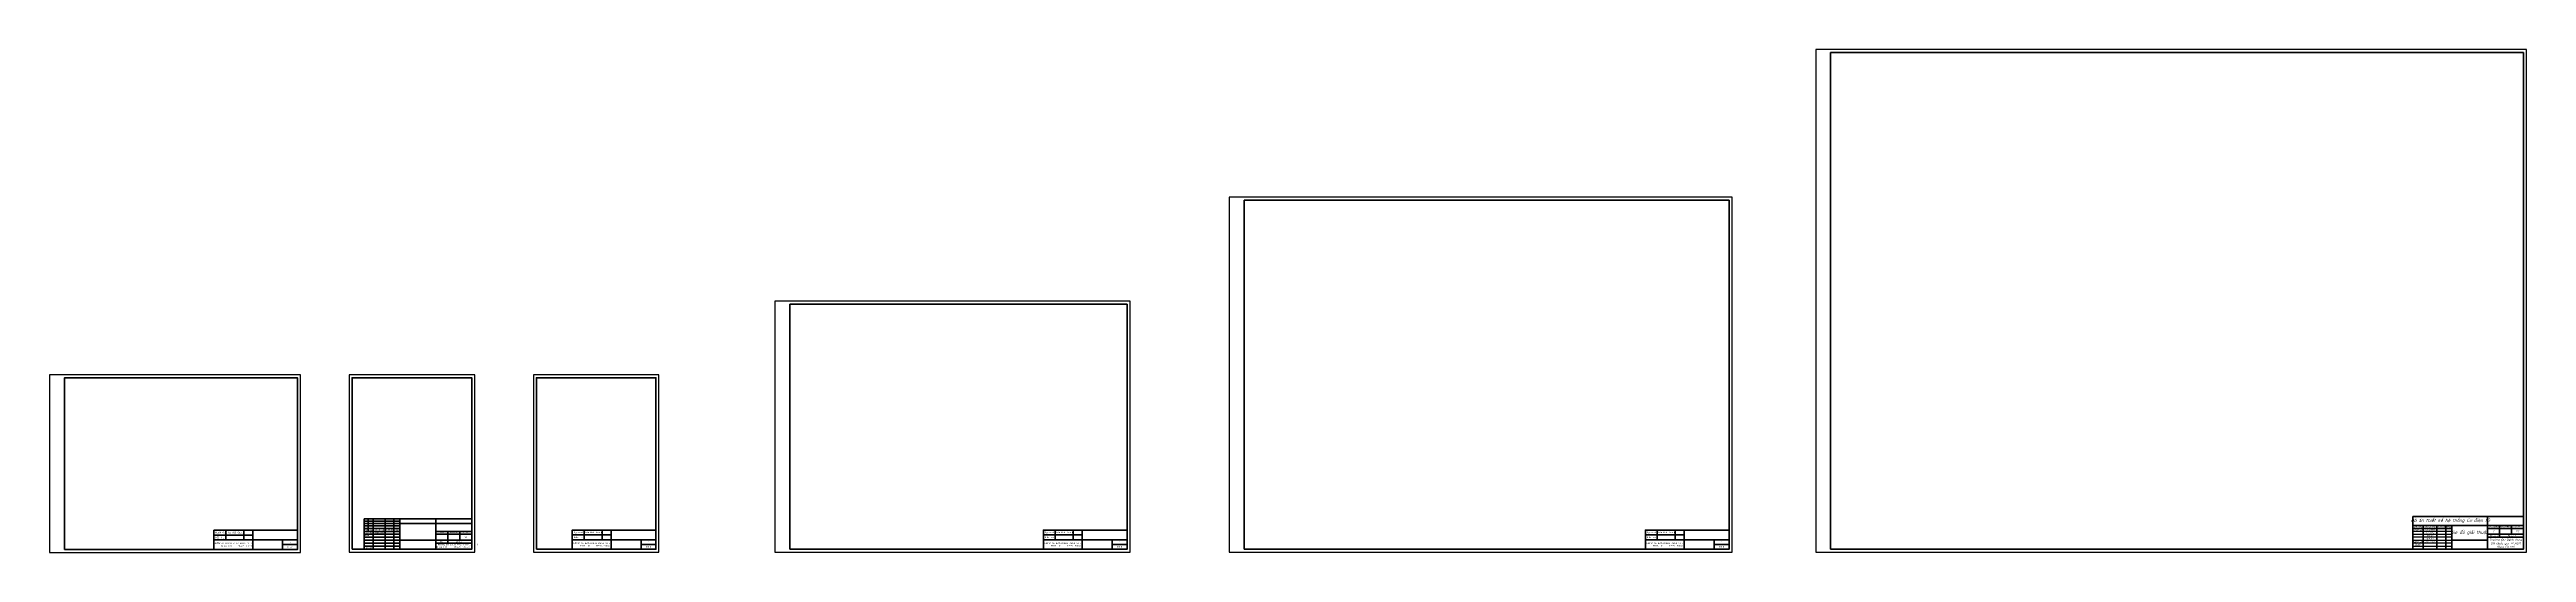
# Model space of a CAD drawing. Header units: millimetres. Extents: x 146 to 5820, y 110 to 951.
# Drawn here: x 146 to 4290, y 110 to 951 of the extents above; entities that cross this region are included whole.
import ezdxf

# ---------------------------------------------------------------- set-up
doc = ezdxf.new("R2010")
doc.units = ezdxf.units.MM
doc.header["$LTSCALE"] = 0.25
for name, color, linetype, lineweight in [('AM_5', 3, 'Continuous', 25), ('Duong_dam', 7, 'Continuous', 50), ('Duong_manh', 7, 'Continuous', 25), ('Khung mảnh', 4, 'Continuous', 35), ('Khung đậm', 2, 'Continuous', 70)]:
    doc.layers.add(name, color=color, linetype=linetype, lineweight=lineweight)
doc.styles.get("Standard").update_dxf_attribs({"font": ''})
doc.styles.add('style1', font='', dxfattribs={"height": 3.5})
doc.styles.get('Standard').set_extended_font_data('TCVN 7284')
doc.styles.get('style1').set_extended_font_data('TCVN 7284', italic=True)

msp = doc.modelspace()

# ---------------------------------------------------------------- linework, layer by layer
for points in [[(3100.8, 110.2), (4289.8, 110.2), (4289.8, 951.2), (3100.8, 951.2)], [(2119.8, 110.2), (2960.8, 110.2), (2960.8, 704.2), (2119.8, 704.2)], [(1359.7, 110.2), (1953.7, 110.2), (1953.7, 530.2), (1359.7, 530.2)], [(146.1, 109.9), (566.1, 109.9), (566.1, 406.9), (146.1, 406.9)], [(647.4, 110.2), (857.4, 110.2), (857.4, 407.2), (647.4, 407.2)], [(955.7, 110.2), (1165.7, 110.2), (1165.7, 407.2), (955.7, 407.2)]]:
    msp.add_lwpolyline(points, close=True)
at = {"layer": 'AM_5'}
for p, q in [((4164.8, 145.2), (4099.8, 145.2)), ((4099.8, 140.2), (4164.8, 140.2)), ((4164.8, 135.2), (4099.8, 135.2)), ((4099.8, 130.2), (4164.8, 130.2)), ((4164.8, 125.2), (4099.8, 125.2)), ((4099.8, 120.2), (4164.8, 120.2))]:
    msp.add_line(p, q, dxfattribs=at)
at = {"layer": 'Duong_dam'}
for p, q in [((4099.8, 170.2), (4284.8, 170.2)), ((4099.8, 170.2), (4099.8, 154.5)), ((4114.8, 170.2), (4144.8, 170.2)), ((4204.8, 170.2), (4234.8, 170.2)), ((4204.8, 170.2), (4214.8, 170.2)), ((4224.8, 155.2), (4224.8, 170.2)), ((4099.8, 115.2), (4099.8, 155.2)), ((4099.8, 155.2), (4284.8, 155.2)), ((4099.8, 155.2), (4099.8, 150.2)), ((4099.8, 155.2), (4116.8, 155.2)), ((4099.8, 150.2), (4164.8, 150.2)), ((4116.8, 155.2), (4116.8, 115.2)), ((4139.8, 115.2), (4139.8, 155.2)), ((4139.8, 155.2), (4154.8, 155.2)), ((4154.8, 155.2), (4154.8, 115.2)), ((4224.8, 155.2), (4164.8, 155.2)), ((4164.8, 155.2), (4164.8, 115.2)), ((4164.8, 115.2), (4164.8, 130.2)), ((4164.8, 130.2), (4224.8, 130.2)), ((4224.8, 135.2), (4224.8, 155.2)), ((4224.8, 155.2), (4224.8, 115.2)), ((4284.8, 150.2), (4224.8, 150.2)), ((4224.8, 150.2), (4224.8, 140.2)), ((4224.8, 140.2), (4284.8, 140.2)), ((4284.8, 135.2), (4224.8, 135.2)), ((4224.8, 115.2), (4224.8, 135.2)), ((4224.8, 135.2), (4244.8, 135.2)), ((4244.8, 135.2), (4244.8, 155.2)), ((4244.8, 155.2), (4264.8, 155.2)), ((4264.8, 155.2), (4264.8, 140.2)), ((4284.8, 155.2), (4284.8, 150.2)), ((4284.8, 115.2), (4284.8, 135.2)), ((4284.8, 115.2), (4099.8, 115.2)), ((4116.8, 115.2), (4139.8, 115.2))]:
    msp.add_line(p, q, dxfattribs=at)
at = {"layer": 'Duong_manh'}
for p, q in [((4099.8, 145.2), (4099.8, 140.2)), ((4099.8, 135.2), (4099.8, 130.2)), ((4099.8, 125.2), (4099.8, 120.2)), ((4164.8, 150.2), (4164.8, 145.2)), ((4164.8, 140.2), (4164.8, 135.2)), ((4164.8, 130.2), (4164.8, 125.2)), ((4284.8, 115.2), (4099.8, 115.2))]:
    msp.add_line(p, q, dxfattribs=at)
at = {"layer": 'Khung mảnh'}
for p, q in [((421.1, 138.9), (486.1, 138.9)), ((732.4, 162.2), (672.4, 162.2)), ((732.4, 154.2), (672.4, 154.2)), ((732.4, 150.2), (672.4, 150.2)), ((732.4, 140.2), (672.4, 140.2)), ((732.4, 135.2), (672.4, 135.2)), ((732.4, 130.2), (672.4, 130.2)), ((732.4, 125.2), (672.4, 125.2)), ((1020.7, 139.2), (1085.7, 139.2)), ((1808.7, 139.2), (1873.7, 139.2)), ((2815.8, 139.2), (2880.8, 139.2)), ((536.1, 122.9), (561.1, 122.9)), ((732.4, 120.2), (672.4, 120.2)), ((1135.7, 123.2), (1160.7, 123.2)), ((1923.7, 123.2), (1948.7, 123.2)), ((2930.8, 123.2), (2955.8, 123.2))]:
    msp.add_line(p, q, dxfattribs=at)
at = {"layer": 'Khung đậm'}
for p, q in [((561.1, 146.9), (561.1, 176.9)), ((852.4, 166.2), (672.4, 166.2)), ((672.4, 166.2), (672.4, 115.2)), ((679.4, 166.2), (679.4, 145.2)), ((687.4, 166.2), (687.4, 115.2)), ((707.4, 166.2), (707.4, 115.2)), ((722.4, 166.2), (722.4, 115.2)), ((732.4, 166.2), (732.4, 115.2)), ((792.4, 166.2), (792.4, 115.2)), ((421.1, 130.9), (561.1, 130.9)), ((441.1, 146.9), (441.1, 130.9)), ((471.1, 146.9), (471.1, 130.9)), ((486.1, 146.9), (486.1, 114.9)), ((536.1, 114.9), (536.1, 130.9)), ((852.4, 158.2), (672.4, 158.2)), ((732.4, 145.2), (672.4, 145.2)), ((732.4, 130.2), (792.4, 130.2)), ((852.4, 145.2), (792.4, 145.2)), ((852.4, 140.2), (792.4, 140.2)), ((852.4, 130.2), (792.4, 130.2)), ((852.4, 125.2), (792.4, 125.2)), ((812.4, 145.2), (812.4, 125.2)), ((832.4, 145.2), (832.4, 130.2)), ((1020.7, 131.2), (1160.7, 131.2)), ((1040.7, 147.2), (1040.7, 131.2)), ((1070.7, 147.2), (1070.7, 131.2)), ((1085.7, 147.2), (1085.7, 115.2)), ((1135.7, 115.2), (1135.7, 131.2)), ((1808.7, 131.2), (1948.7, 131.2)), ((1828.7, 147.2), (1828.7, 131.2)), ((1858.7, 147.2), (1858.7, 131.2)), ((1873.7, 147.2), (1873.7, 115.2)), ((1923.7, 115.2), (1923.7, 131.2)), ((2815.8, 131.2), (2955.8, 131.2)), ((2835.8, 147.2), (2835.8, 131.2)), ((2865.8, 147.2), (2865.8, 131.2)), ((2880.8, 147.2), (2880.8, 115.2)), ((2930.8, 115.2), (2930.8, 131.2)), ((561.1, 114.9), (536.1, 114.9))]:
    msp.add_line(p, q, dxfattribs=at)
for points in [[(3125.8, 115.2), (4284.8, 115.2), (4284.8, 946.2), (3125.8, 946.2)], [(2144.8, 115.2), (2955.8, 115.2), (2955.8, 699.2), (2144.8, 699.2)], [(1384.7, 115.2), (1948.7, 115.2), (1948.7, 525.2), (1384.7, 525.2)], [(171.1, 114.9), (561.1, 114.9), (561.1, 401.9), (171.1, 401.9)], [(652.4, 115.2), (852.4, 115.2), (852.4, 402.2), (652.4, 402.2)], [(960.7, 115.2), (1160.7, 115.2), (1160.7, 402.2), (960.7, 402.2)], [(561.1, 114.9), (421.1, 114.9), (421.1, 146.9), (561.1, 146.9)], [(1160.7, 115.2), (1020.7, 115.2), (1020.7, 147.2), (1160.7, 147.2)]]:
    msp.add_lwpolyline(points, close=True, dxfattribs=at)
for points in [[(1808.7, 115.2), (1808.7, 147.2), (1948.7, 147.2), (1948.7, 115.2)], [(2815.8, 115.2), (2815.8, 147.2), (2955.8, 147.2), (2955.8, 115.2)]]:
    msp.add_lwpolyline(points, dxfattribs=at)

# ---------------------------------------------------------------- texts
at = {"char_height": 2.5}
for s, width, insert, attachment_point in [('\\pxqc;TRƯỜNG ĐH BÁCH KHOA KHOA CƠ KHÍ\\P\\pq*;       Nhóm: L01      MSSV: 1910478', 65, (421.1, 122.9), 4), ('Người vẽ', 20, (431.1, 142.9), 5), ('Kiểm tra', 20, (431.1, 134.9), 5), ('Châu Nhật Quang', 30, (456.1, 142.9), 5), ('1:', 25, (548.6, 126.9), 5), ('\\pxqc;Thiết kế', 15, (679.6, 142.7), 5), ('Kiểm tra', 15, (673.7, 139.9), 1), ('\\pxqc;Sd', 7, (676, 147.9), 5), ('Slg', 8, (681.2, 149), 1), ('Số tài liệu', 20, (689.8, 149.6), 1), ('C.N.Quang', 20, (690.5, 144), 1), ('Chữ ký', 15, (709.3, 149.3), 1), ('Ngày', 10, (723.7, 149.5), 1), ('TRƯỜNG ĐH BÁCH KHOA KHOA CƠ KHÍ\\PNhóm: L01^I^IMSSV: 1910478^I', 60, (793.7, 124.5), 1), ('Dấu', 20, (798.8, 144.8), 1), ('Tờ', 20, (799.7, 128.9), 1), ('Khối lượng', 20, (814.6, 144.9), 1), ('Số tờ: 1', 40, (826.1, 129.5), 1), ('Tỉ lệ', 20, (838, 144.8), 1), ('1:1', 20, (840.6, 136.5), 1), ('\\pxqc;TRƯỜNG ĐH BÁCH KHOA KHOA CƠ KHÍ\\P\\pq*;       Nhóm: L01      MSSV: 1910478', 65, (1020.7, 123.2), 4), ('Người vẽ', 20, (1030.7, 143.2), 5), ('Kiểm tra', 20, (1030.7, 135.2), 5), ('Châu Nhật Quang', 30, (1055.7, 143.2), 5), ('1:', 25, (1148.2, 127.2), 5), ('\\pxqc;TRƯỜNG ĐH BÁCH KHOA KHOA CƠ KHÍ\\P\\pq*;       Nhóm: L01      MSSV: 1910478', 65, (1808.7, 123.2), 4), ('Người vẽ', 20, (1818.7, 143.2), 5), ('Kiểm tra', 20, (1818.7, 135.2), 5), ('Châu Nhật Quang', 30, (1843.7, 143.2), 5), ('1:', 25, (1936.2, 127.2), 5), ('\\pxqc;TRƯỜNG ĐH BÁCH KHOA KHOA CƠ KHÍ\\P\\pq*;       Nhóm: L01      MSSV: 1910478', 65, (2815.8, 123.2), 4), ('Người vẽ', 20, (2825.8, 143.2), 5), ('Kiểm tra', 20, (2825.8, 135.2), 5), ('Châu Nhật Quang', 30, (2850.8, 143.2), 5), ('1:', 25, (2943.3, 127.2), 5), ('BT-0', 25, (548.6, 118.9), 5), ('Duyệt', 15, (675.4, 119.3), 1), ('BT-0', 25, (1148.2, 119.2), 5), ('BT-0', 25, (1936.2, 119.2), 5), ('BT-0', 25, (2943.3, 119.2), 5)]:
    msp.add_mtext_dynamic_manual_height_columns(s, width=width, gutter_width=12.5, heights=[0], dxfattribs=dict(at, insert=insert, attachment_point=attachment_point))
at = {"layer": 'Duong_dam', "attachment_point": 5, "style": 'style1'}
for s, width, gutter_width, insert, char_height in [('{\\C2;Đồ án thiết kế hệ thống Cơ điện tử}', 125, 17.5, (4162.3, 162.7), 5.25), ('{\\C2;Hướng dẫn}', 17, 17.5, (4108.3, 127.7), 2.5), ('{\\C2;Chức năng}', 17, 17.5, (4108.3, 152.7), 2.5), ('{\\C2;Thiết kế}', 17, 17.5, (4108.3, 147.7), 2.5), ('{\\C2;Duyệt}', 17, 17.5, (4108.3, 122.7), 2.5), ('{\\C2;Họ và tên}', 23, 17.5, (4128.3, 152.7), 2.5), ('{\\C2;C.N.Quang}', 23, 17.5, (4128.3, 147.7), 2.5), ('{\\C2;P.P.Tùng}', 23, 17.5, (4128.3, 127.7), 2.5), ('{\\C2;C.T.Tùng}', 23, 17.5, (4128.3, 142.7), 2.5), ('{\\C2;Đ.T.Trí}', 23, 17.5, (4128.3, 132.7), 2.5), ('{\\C2;Đ.T.Vũ}', 23, 17.5, (4128.3, 137.7), 2.5), ('{\\C2;Chữ ký}', 15, 17.5, (4147.3, 152.7), 2.5), ('{\\C2;Ngày}', 10, 17.5, (4159.8, 152.7), 2.5), ('{\\C2;Sơ đồ giải thuật}', 60, 17.5, (4194.8, 142.7), 5.25), ('{\\C2;Số lượng}', 20, 17.5, (4234.8, 152.7), 2.5), ('{\\C2;Tờ số: 1}', 20, 17.5, (4234.8, 137.7), 2.5), ('{\\C2;Trường ĐH Bách Khoa\\PĐH Quốc gia TP.HCM\\PKhoa Cơ khí}', 60, 17.5, (4254.8, 125.2), 3.5), ('{\\C2;1}', 20, 12.5, (4234.8, 145.2), 3.5), ('{\\C2;Khối lượng}', 20, 17.5, (4254.8, 152.7), 2.5), ('{\\C2;Số tờ: 1}', 40, 17.5, (4264.8, 137.7), 2.5), ('{\\C2;Tỉ lệ}', 20, 17.5, (4274.8, 152.7), 2.5), ('{\\C2;1:1}', 20, 12.5, (4274.8, 145.2), 3.5)]:
    msp.add_mtext_dynamic_manual_height_columns(s, width=width, gutter_width=gutter_width, heights=[0], dxfattribs=dict(at, insert=insert, char_height=char_height))

doc.saveas('drawing.dxf')
